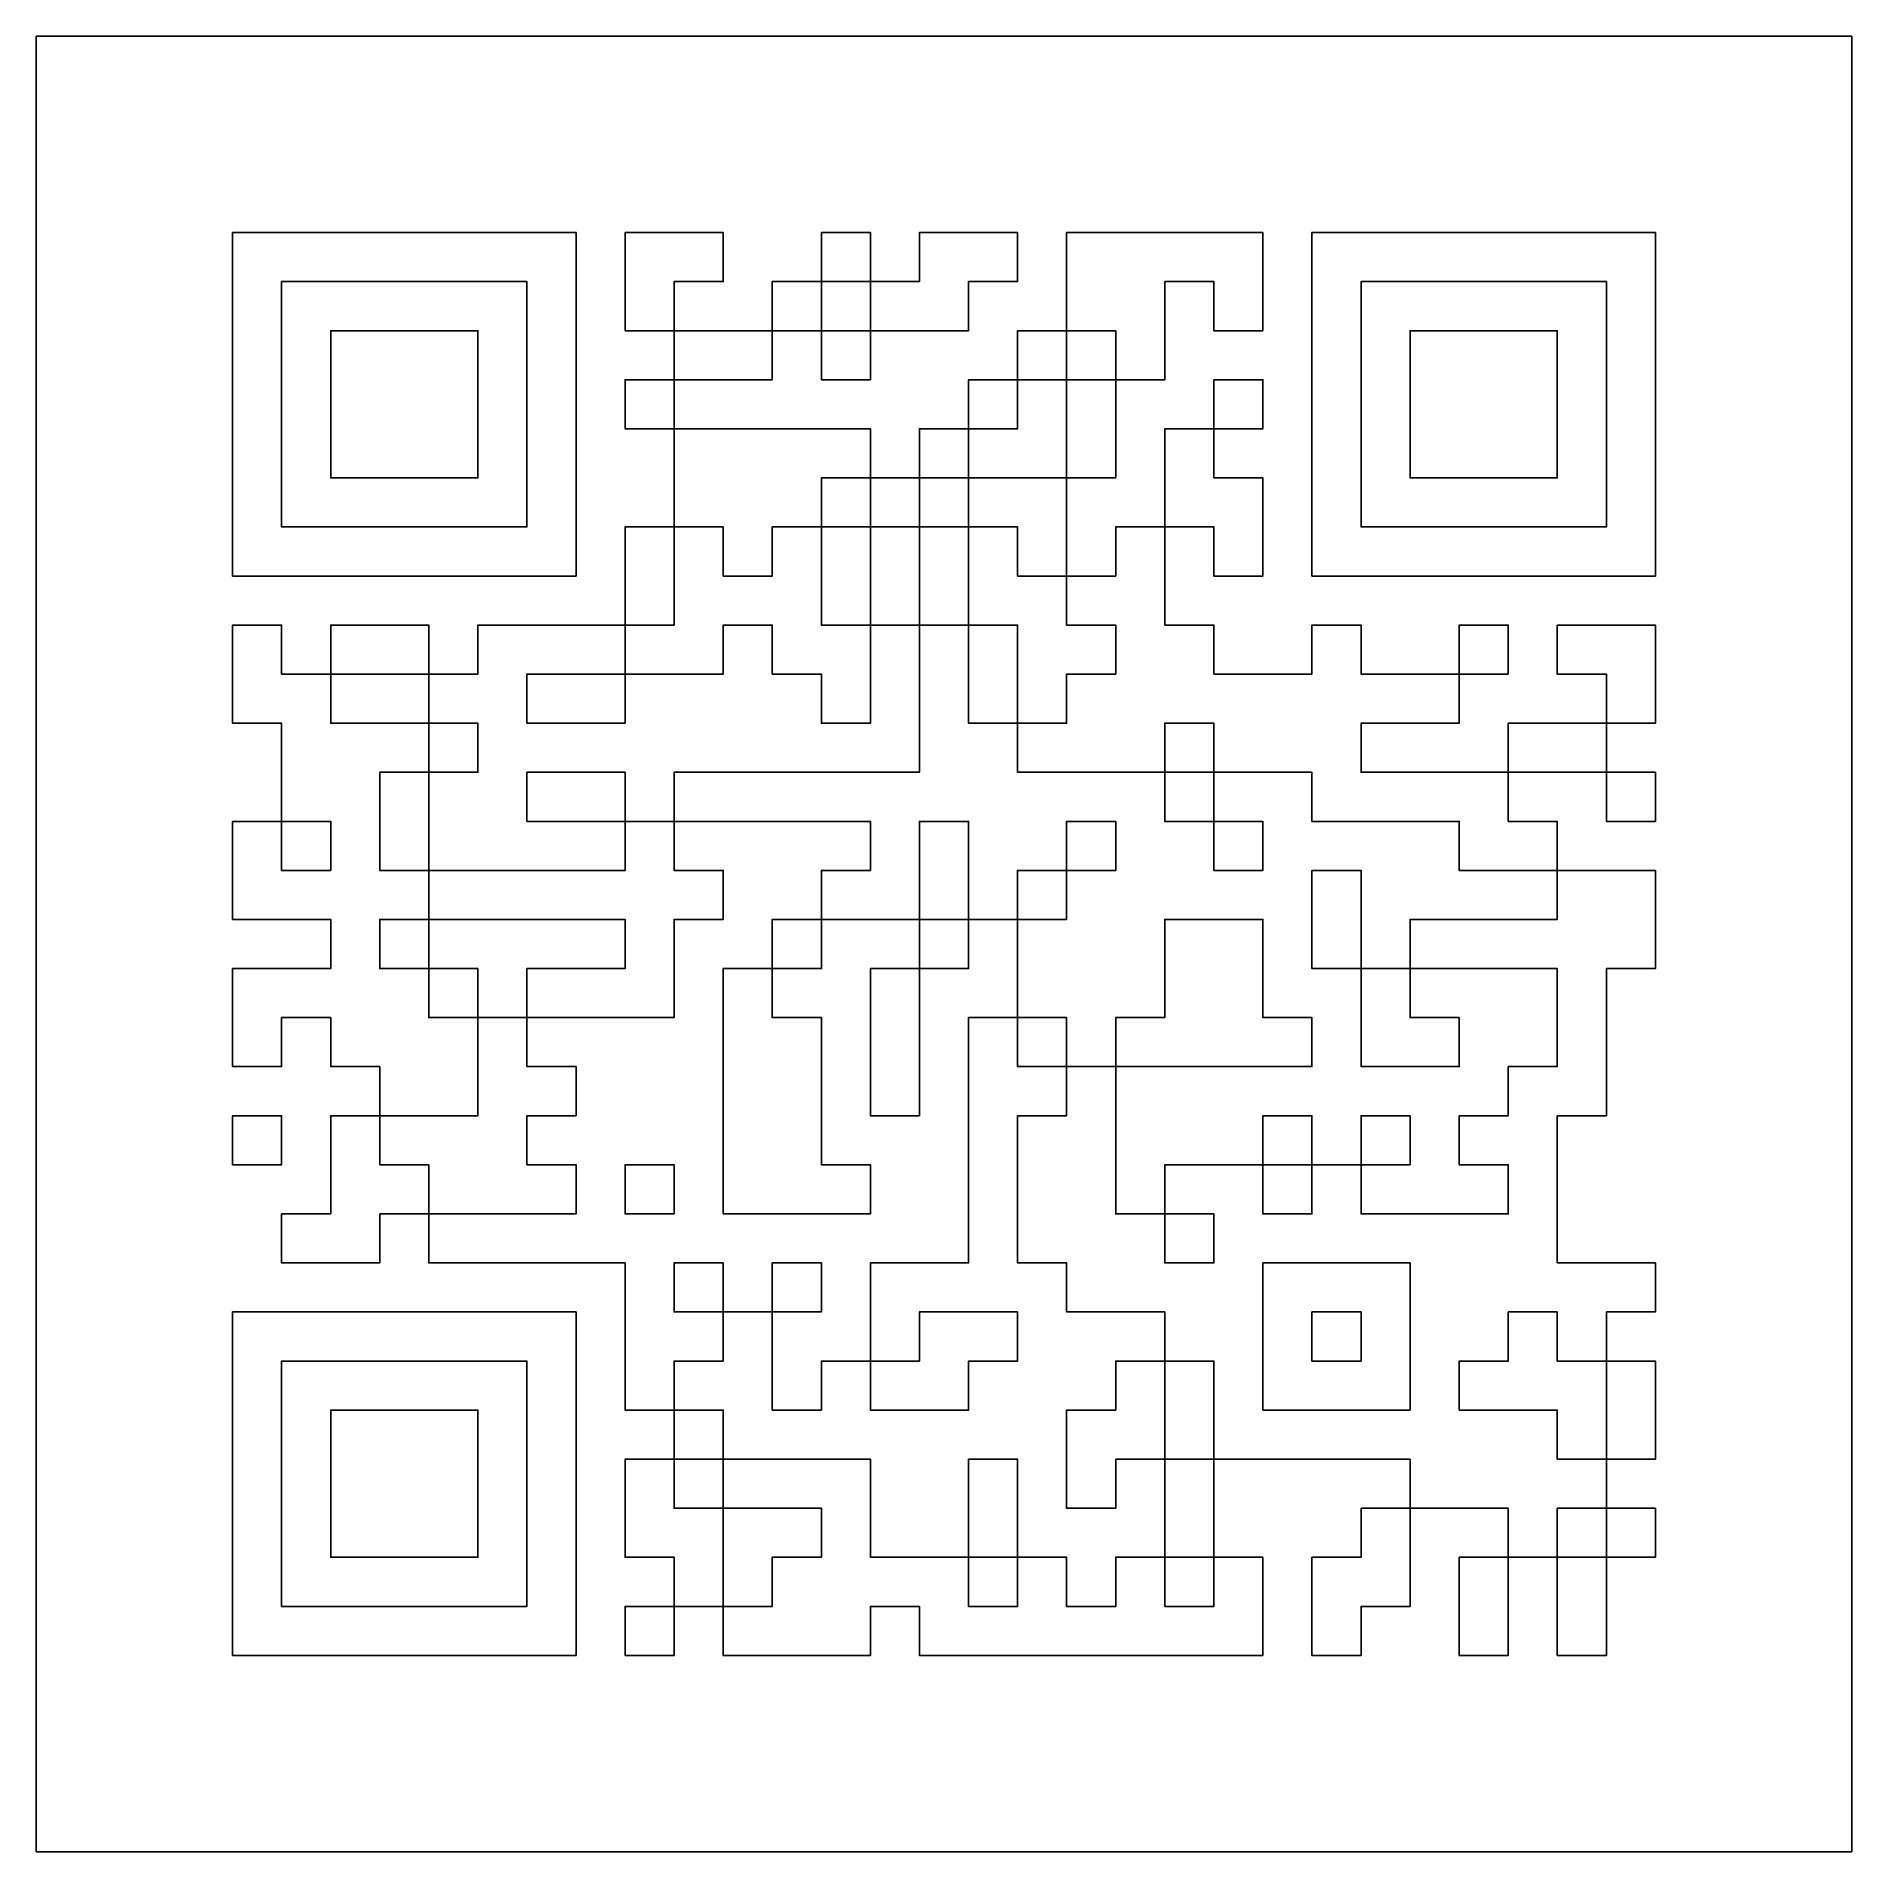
# Model space of a CAD drawing. Extents: x 82.8 to 114.1, y 124.8 to 156.1.
import ezdxf

# ---------------------------------------------------------------- set-up
doc = ezdxf.new("R2010")
doc.units = 0
doc.layers.add('Vrstva_1', color=7, linetype='CONTINUOUS')

msp = doc.modelspace()

# ---------------------------------------------------------------- linework, layer by layer
at = {"layer": 'Vrstva_1', "color": 7}
for points in [[(98.434666, 124.802137), (82.771332, 124.802137), (82.771332, 140.46547), (82.771332, 156.128803), (98.434666, 156.128803), (114.097999, 156.128803), (114.097999, 140.46547), (114.097999, 124.802137), (98.434666, 124.802137), (98.434666, 124.802137)], [(89.121332, 146.81547), (92.084666, 146.81547), (92.084666, 149.778803), (92.084666, 152.742137), (89.121332, 152.742137), (86.157999, 152.742137), (86.157999, 149.778803), (86.157999, 146.81547), (89.121332, 146.81547), (89.121332, 146.81547)], [(89.121332, 146.81547), (86.157999, 146.81547), (86.157999, 149.778803), (86.157999, 152.742137), (89.121332, 152.742137), (92.084666, 152.742137), (92.084666, 149.778803), (92.084666, 146.81547), (89.121332, 146.81547), (89.121332, 146.81547)], [(91.237999, 141.73547), (92.931332, 141.73547), (92.931332, 142.158803), (92.931332, 142.582137), (93.354666, 142.582137), (93.777999, 142.582137), (93.777999, 143.00547), (93.777999, 143.428803), (95.894666, 143.428803), (98.011332, 143.428803), (98.011332, 144.698803), (98.011332, 145.968803), (98.434666, 145.968803), (98.857999, 145.968803), (98.857999, 145.122137), (98.857999, 144.27547), (99.281332, 144.27547), (99.704666, 144.27547), (99.704666, 143.852137), (99.704666, 143.428803), (100.974666, 143.428803), (102.244666, 143.428803), (102.244666, 143.852137), (102.244666, 144.27547), (102.667999, 144.27547), (103.091332, 144.27547), (103.091332, 143.852137), (103.091332, 143.428803), (103.937999, 143.428803), (104.784666, 143.428803), (104.784666, 143.00547), (104.784666, 142.582137), (106.054666, 142.582137), (107.324666, 142.582137), (107.324666, 142.158803), (107.324666, 141.73547), (108.171332, 141.73547), (109.017999, 141.73547), (109.017999, 142.158803), (109.017999, 142.582137), (108.594666, 142.582137), (108.171332, 142.582137), (108.171332, 143.00547), (108.171332, 143.428803), (109.017999, 143.428803), (109.864666, 143.428803), (109.864666, 143.00547), (109.864666, 142.582137), (110.287999, 142.582137), (110.711332, 142.582137), (110.711332, 143.00547), (110.711332, 143.428803), (110.287999, 143.428803), (109.864666, 143.428803), (109.864666, 143.852137), (109.864666, 144.27547), (110.287999, 144.27547), (110.711332, 144.27547), (110.711332, 145.122137), (110.711332, 145.968803), (109.864666, 145.968803), (109.017999, 145.968803), (109.017999, 145.54547), (109.017999, 145.122137), (109.441332, 145.122137), (109.864666, 145.122137), (109.864666, 144.698803), (109.864666, 144.27547), (109.017999, 144.27547), (108.171332, 144.27547), (108.171332, 143.852137), (108.171332, 143.428803), (106.901332, 143.428803), (105.631332, 143.428803), (105.631332, 143.852137), (105.631332, 144.27547), (106.477999, 144.27547), (107.324666, 144.27547), (107.324666, 144.698803), (107.324666, 145.122137), (107.747999, 145.122137), (108.171332, 145.122137), (108.171332, 145.54547), (108.171332, 145.968803), (107.747999, 145.968803), (107.324666, 145.968803), (107.324666, 145.54547), (107.324666, 145.122137), (106.477999, 145.122137), (105.631332, 145.122137), (105.631332, 145.54547), (105.631332, 145.968803), (105.207999, 145.968803), (104.784666, 145.968803), (104.784666, 145.54547), (104.784666, 145.122137), (103.937999, 145.122137), (103.091332, 145.122137), (103.091332, 145.54547), (103.091332, 145.968803), (102.667999, 145.968803), (102.244666, 145.968803), (102.244666, 146.81547), (102.244666, 147.662137), (102.667999, 147.662137), (103.091332, 147.662137), (103.091332, 147.238803), (103.091332, 146.81547), (103.514666, 146.81547), (103.937999, 146.81547), (103.937999, 147.662137), (103.937999, 148.508803), (103.514666, 148.508803), (103.091332, 148.508803), (103.091332, 148.932137), (103.091332, 149.35547), (103.514666, 149.35547), (103.937999, 149.35547), (103.937999, 149.778803), (103.937999, 150.202137), (103.514666, 150.202137), (103.091332, 150.202137), (103.091332, 149.778803), (103.091332, 149.35547), (102.667999, 149.35547), (102.244666, 149.35547), (102.244666, 148.508803), (102.244666, 147.662137), (101.821332, 147.662137), (101.397999, 147.662137), (101.397999, 147.238803), (101.397999, 146.81547), (100.974666, 146.81547), (100.551332, 146.81547), (100.551332, 147.662137), (100.551332, 148.508803), (100.974666, 148.508803), (101.397999, 148.508803), (101.397999, 149.35547), (101.397999, 150.202137), (101.821332, 150.202137), (102.244666, 150.202137), (102.244666, 151.048803), (102.244666, 151.89547), (102.667999, 151.89547), (103.091332, 151.89547), (103.091332, 151.472137), (103.091332, 151.048803), (103.514666, 151.048803), (103.937999, 151.048803), (103.937999, 151.89547), (103.937999, 152.742137), (102.244666, 152.742137), (100.551332, 152.742137), (100.551332, 151.89547), (100.551332, 151.048803), (100.974666, 151.048803), (101.397999, 151.048803), (101.397999, 150.62547), (101.397999, 150.202137), (100.974666, 150.202137), (100.551332, 150.202137), (100.551332, 150.62547), (100.551332, 151.048803), (100.127999, 151.048803), (99.704666, 151.048803), (99.704666, 150.62547), (99.704666, 150.202137), (99.281332, 150.202137), (98.857999, 150.202137), (98.857999, 149.778803), (98.857999, 149.35547), (98.434666, 149.35547), (98.011332, 149.35547), (98.011332, 148.932137), (98.011332, 148.508803), (97.587999, 148.508803), (97.164666, 148.508803), (97.164666, 148.932137), (97.164666, 149.35547), (95.471332, 149.35547), (93.777999, 149.35547), (93.777999, 149.778803), (93.777999, 150.202137), (94.624666, 150.202137), (95.471332, 150.202137), (95.471332, 150.62547), (95.471332, 151.048803), (95.894666, 151.048803), (96.317999, 151.048803), (96.317999, 150.62547), (96.317999, 150.202137), (96.741332, 150.202137), (97.164666, 150.202137), (97.164666, 150.62547), (97.164666, 151.048803), (98.011332, 151.048803), (98.857999, 151.048803), (98.857999, 151.472137), (98.857999, 151.89547), (99.281332, 151.89547), (99.704666, 151.89547), (99.704666, 152.318803), (99.704666, 152.742137), (98.857999, 152.742137), (98.011332, 152.742137), (98.011332, 152.318803), (98.011332, 151.89547), (97.587999, 151.89547), (97.164666, 151.89547), (97.164666, 152.318803), (97.164666, 152.742137), (96.741332, 152.742137), (96.317999, 152.742137), (96.317999, 152.318803), (96.317999, 151.89547), (95.894666, 151.89547), (95.471332, 151.89547), (95.471332, 151.472137), (95.471332, 151.048803), (94.624666, 151.048803), (93.777999, 151.048803), (93.777999, 151.472137), (93.777999, 151.89547), (94.201332, 151.89547), (94.624666, 151.89547), (94.624666, 152.318803), (94.624666, 152.742137), (93.777999, 152.742137), (92.931332, 152.742137), (92.931332, 151.89547), (92.931332, 151.048803), (93.354666, 151.048803), (93.777999, 151.048803), (93.777999, 150.62547), (93.777999, 150.202137), (93.354666, 150.202137), (92.931332, 150.202137), (92.931332, 149.778803), (92.931332, 149.35547), (93.354666, 149.35547), (93.777999, 149.35547), (93.777999, 148.508803), (93.777999, 147.662137), (93.354666, 147.662137), (92.931332, 147.662137), (92.931332, 146.81547), (92.931332, 145.968803), (91.661332, 145.968803), (90.391332, 145.968803), (90.391332, 145.54547), (90.391332, 145.122137), (89.967999, 145.122137), (89.544666, 145.122137), (89.544666, 145.54547), (89.544666, 145.968803), (88.697999, 145.968803), (87.851332, 145.968803), (87.851332, 145.54547), (87.851332, 145.122137), (88.697999, 145.122137), (89.544666, 145.122137), (89.544666, 144.698803), (89.544666, 144.27547), (89.967999, 144.27547), (90.391332, 144.27547), (90.391332, 143.852137), (90.391332, 143.428803), (89.967999, 143.428803), (89.544666, 143.428803), (89.544666, 142.582137), (89.544666, 141.73547), (91.237999, 141.73547), (91.237999, 141.73547)], [(91.237999, 141.73547), (89.544666, 141.73547), (89.544666, 142.582137), (89.544666, 143.428803), (89.967999, 143.428803), (90.391332, 143.428803), (90.391332, 143.852137), (90.391332, 144.27547), (89.967999, 144.27547), (89.544666, 144.27547), (89.544666, 144.698803), (89.544666, 145.122137), (88.697999, 145.122137), (87.851332, 145.122137), (87.851332, 145.54547), (87.851332, 145.968803), (88.697999, 145.968803), (89.544666, 145.968803), (89.544666, 145.54547), (89.544666, 145.122137), (89.967999, 145.122137), (90.391332, 145.122137), (90.391332, 145.54547), (90.391332, 145.968803), (91.661332, 145.968803), (92.931332, 145.968803), (92.931332, 146.81547), (92.931332, 147.662137), (93.354666, 147.662137), (93.777999, 147.662137), (93.777999, 148.508803), (93.777999, 149.35547), (93.354666, 149.35547), (92.931332, 149.35547), (92.931332, 149.778803), (92.931332, 150.202137), (93.354666, 150.202137), (93.777999, 150.202137), (93.777999, 150.62547), (93.777999, 151.048803), (93.354666, 151.048803), (92.931332, 151.048803), (92.931332, 151.89547), (92.931332, 152.742137), (93.777999, 152.742137), (94.624666, 152.742137), (94.624666, 152.318803), (94.624666, 151.89547), (94.201332, 151.89547), (93.777999, 151.89547), (93.777999, 151.472137), (93.777999, 151.048803), (94.624666, 151.048803), (95.471332, 151.048803), (95.471332, 151.472137), (95.471332, 151.89547), (95.894666, 151.89547), (96.317999, 151.89547), (96.317999, 152.318803), (96.317999, 152.742137), (96.741332, 152.742137), (97.164666, 152.742137), (97.164666, 152.318803), (97.164666, 151.89547), (97.587999, 151.89547), (98.011332, 151.89547), (98.011332, 152.318803), (98.011332, 152.742137), (98.857999, 152.742137), (99.704666, 152.742137), (99.704666, 152.318803), (99.704666, 151.89547), (99.281332, 151.89547), (98.857999, 151.89547), (98.857999, 151.472137), (98.857999, 151.048803), (98.011332, 151.048803), (97.164666, 151.048803), (97.164666, 150.62547), (97.164666, 150.202137), (96.741332, 150.202137), (96.317999, 150.202137), (96.317999, 150.62547), (96.317999, 151.048803), (95.894666, 151.048803), (95.471332, 151.048803), (95.471332, 150.62547), (95.471332, 150.202137), (94.624666, 150.202137), (93.777999, 150.202137), (93.777999, 149.778803), (93.777999, 149.35547), (95.471332, 149.35547), (97.164666, 149.35547), (97.164666, 148.932137), (97.164666, 148.508803), (97.587999, 148.508803), (98.011332, 148.508803), (98.011332, 148.932137), (98.011332, 149.35547), (98.434666, 149.35547), (98.857999, 149.35547), (98.857999, 149.778803), (98.857999, 150.202137), (99.281332, 150.202137), (99.704666, 150.202137), (99.704666, 150.62547), (99.704666, 151.048803), (100.127999, 151.048803), (100.551332, 151.048803), (100.551332, 150.62547), (100.551332, 150.202137), (100.974666, 150.202137), (101.397999, 150.202137), (101.397999, 150.62547), (101.397999, 151.048803), (100.974666, 151.048803), (100.551332, 151.048803), (100.551332, 151.89547), (100.551332, 152.742137), (102.244666, 152.742137), (103.937999, 152.742137), (103.937999, 151.89547), (103.937999, 151.048803), (103.514666, 151.048803), (103.091332, 151.048803), (103.091332, 151.472137), (103.091332, 151.89547), (102.667999, 151.89547), (102.244666, 151.89547), (102.244666, 151.048803), (102.244666, 150.202137), (101.821332, 150.202137), (101.397999, 150.202137), (101.397999, 149.35547), (101.397999, 148.508803), (100.974666, 148.508803), (100.551332, 148.508803), (100.551332, 147.662137), (100.551332, 146.81547), (100.974666, 146.81547), (101.397999, 146.81547), (101.397999, 147.238803), (101.397999, 147.662137), (101.821332, 147.662137), (102.244666, 147.662137), (102.244666, 148.508803), (102.244666, 149.35547), (102.667999, 149.35547), (103.091332, 149.35547), (103.091332, 149.778803), (103.091332, 150.202137), (103.514666, 150.202137), (103.937999, 150.202137), (103.937999, 149.778803), (103.937999, 149.35547), (103.514666, 149.35547), (103.091332, 149.35547), (103.091332, 148.932137), (103.091332, 148.508803), (103.514666, 148.508803), (103.937999, 148.508803), (103.937999, 147.662137), (103.937999, 146.81547), (103.514666, 146.81547), (103.091332, 146.81547), (103.091332, 147.238803), (103.091332, 147.662137), (102.667999, 147.662137), (102.244666, 147.662137), (102.244666, 146.81547), (102.244666, 145.968803), (102.667999, 145.968803), (103.091332, 145.968803), (103.091332, 145.54547), (103.091332, 145.122137), (103.937999, 145.122137), (104.784666, 145.122137), (104.784666, 145.54547), (104.784666, 145.968803), (105.207999, 145.968803), (105.631332, 145.968803), (105.631332, 145.54547), (105.631332, 145.122137), (106.477999, 145.122137), (107.324666, 145.122137), (107.324666, 145.54547), (107.324666, 145.968803), (107.747999, 145.968803), (108.171332, 145.968803), (108.171332, 145.54547), (108.171332, 145.122137), (107.747999, 145.122137), (107.324666, 145.122137), (107.324666, 144.698803), (107.324666, 144.27547), (106.477999, 144.27547), (105.631332, 144.27547), (105.631332, 143.852137), (105.631332, 143.428803), (106.901332, 143.428803), (108.171332, 143.428803), (108.171332, 143.852137), (108.171332, 144.27547), (109.017999, 144.27547), (109.864666, 144.27547), (109.864666, 144.698803), (109.864666, 145.122137), (109.441332, 145.122137), (109.017999, 145.122137), (109.017999, 145.54547), (109.017999, 145.968803), (109.864666, 145.968803), (110.711332, 145.968803), (110.711332, 145.122137), (110.711332, 144.27547), (110.287999, 144.27547), (109.864666, 144.27547), (109.864666, 143.852137), (109.864666, 143.428803), (110.287999, 143.428803), (110.711332, 143.428803), (110.711332, 143.00547), (110.711332, 142.582137), (110.287999, 142.582137), (109.864666, 142.582137), (109.864666, 143.00547), (109.864666, 143.428803), (109.017999, 143.428803), (108.171332, 143.428803), (108.171332, 143.00547), (108.171332, 142.582137), (108.594666, 142.582137), (109.017999, 142.582137), (109.017999, 142.158803), (109.017999, 141.73547), (108.171332, 141.73547), (107.324666, 141.73547), (107.324666, 142.158803), (107.324666, 142.582137), (106.054666, 142.582137), (104.784666, 142.582137), (104.784666, 143.00547), (104.784666, 143.428803), (103.937999, 143.428803), (103.091332, 143.428803), (103.091332, 143.852137), (103.091332, 144.27547), (102.667999, 144.27547), (102.244666, 144.27547), (102.244666, 143.852137), (102.244666, 143.428803), (100.974666, 143.428803), (99.704666, 143.428803), (99.704666, 143.852137), (99.704666, 144.27547), (99.281332, 144.27547), (98.857999, 144.27547), (98.857999, 145.122137), (98.857999, 145.968803), (98.434666, 145.968803), (98.011332, 145.968803), (98.011332, 144.698803), (98.011332, 143.428803), (95.894666, 143.428803), (93.777999, 143.428803), (93.777999, 143.00547), (93.777999, 142.582137), (93.354666, 142.582137), (92.931332, 142.582137), (92.931332, 142.158803), (92.931332, 141.73547), (91.237999, 141.73547), (91.237999, 141.73547)], [(107.747999, 146.81547), (110.711332, 146.81547), (110.711332, 149.778803), (110.711332, 152.742137), (107.747999, 152.742137), (104.784666, 152.742137), (104.784666, 149.778803), (104.784666, 146.81547), (107.747999, 146.81547), (107.747999, 146.81547)], [(107.747999, 146.81547), (104.784666, 146.81547), (104.784666, 149.778803), (104.784666, 152.742137), (107.747999, 152.742137), (110.711332, 152.742137), (110.711332, 149.778803), (110.711332, 146.81547), (107.747999, 146.81547), (107.747999, 146.81547)], [(89.121332, 147.662137), (87.004666, 147.662137), (87.004666, 149.778803), (87.004666, 151.89547), (89.121332, 151.89547), (91.237999, 151.89547), (91.237999, 149.778803), (91.237999, 147.662137), (89.121332, 147.662137), (89.121332, 147.662137)], [(89.121332, 147.662137), (91.237999, 147.662137), (91.237999, 149.778803), (91.237999, 151.89547), (89.121332, 151.89547), (87.004666, 151.89547), (87.004666, 149.778803), (87.004666, 147.662137), (89.121332, 147.662137), (89.121332, 147.662137)], [(96.741332, 151.048803), (96.317999, 151.048803), (96.317999, 151.472137), (96.317999, 151.89547), (96.741332, 151.89547), (97.164666, 151.89547), (97.164666, 151.472137), (97.164666, 151.048803), (96.741332, 151.048803), (96.741332, 151.048803)], [(96.741332, 151.048803), (97.164666, 151.048803), (97.164666, 151.472137), (97.164666, 151.89547), (96.741332, 151.89547), (96.317999, 151.89547), (96.317999, 151.472137), (96.317999, 151.048803), (96.741332, 151.048803), (96.741332, 151.048803)], [(107.747999, 147.662137), (105.631332, 147.662137), (105.631332, 149.778803), (105.631332, 151.89547), (107.747999, 151.89547), (109.864666, 151.89547), (109.864666, 149.778803), (109.864666, 147.662137), (107.747999, 147.662137), (107.747999, 147.662137)], [(107.747999, 147.662137), (109.864666, 147.662137), (109.864666, 149.778803), (109.864666, 151.89547), (107.747999, 151.89547), (105.631332, 151.89547), (105.631332, 149.778803), (105.631332, 147.662137), (107.747999, 147.662137), (107.747999, 147.662137)], [(89.121332, 148.508803), (90.391332, 148.508803), (90.391332, 149.778803), (90.391332, 151.048803), (89.121332, 151.048803), (87.851332, 151.048803), (87.851332, 149.778803), (87.851332, 148.508803), (89.121332, 148.508803), (89.121332, 148.508803)], [(89.121332, 148.508803), (87.851332, 148.508803), (87.851332, 149.778803), (87.851332, 151.048803), (89.121332, 151.048803), (90.391332, 151.048803), (90.391332, 149.778803), (90.391332, 148.508803), (89.121332, 148.508803), (89.121332, 148.508803)], [(107.747999, 148.508803), (109.017999, 148.508803), (109.017999, 149.778803), (109.017999, 151.048803), (107.747999, 151.048803), (106.477999, 151.048803), (106.477999, 149.778803), (106.477999, 148.508803), (107.747999, 148.508803), (107.747999, 148.508803)], [(107.747999, 148.508803), (106.477999, 148.508803), (106.477999, 149.778803), (106.477999, 151.048803), (107.747999, 151.048803), (109.017999, 151.048803), (109.017999, 149.778803), (109.017999, 148.508803), (107.747999, 148.508803), (107.747999, 148.508803)], [(92.084666, 144.27547), (91.237999, 144.27547), (91.237999, 144.698803), (91.237999, 145.122137), (92.084666, 145.122137), (92.931332, 145.122137), (92.931332, 145.54547), (92.931332, 145.968803), (93.354666, 145.968803), (93.777999, 145.968803), (93.777999, 146.81547), (93.777999, 147.662137), (94.201332, 147.662137), (94.624666, 147.662137), (94.624666, 147.238803), (94.624666, 146.81547), (95.047999, 146.81547), (95.471332, 146.81547), (95.471332, 147.238803), (95.471332, 147.662137), (95.894666, 147.662137), (96.317999, 147.662137), (96.317999, 148.08547), (96.317999, 148.508803), (96.741332, 148.508803), (97.164666, 148.508803), (97.164666, 148.08547), (97.164666, 147.662137), (97.587999, 147.662137), (98.011332, 147.662137), (98.011332, 148.08547), (98.011332, 148.508803), (98.434666, 148.508803), (98.857999, 148.508803), (98.857999, 148.932137), (98.857999, 149.35547), (99.281332, 149.35547), (99.704666, 149.35547), (99.704666, 149.778803), (99.704666, 150.202137), (100.127999, 150.202137), (100.551332, 150.202137), (100.551332, 149.35547), (100.551332, 148.508803), (99.704666, 148.508803), (98.857999, 148.508803), (98.857999, 148.08547), (98.857999, 147.662137), (99.281332, 147.662137), (99.704666, 147.662137), (99.704666, 147.238803), (99.704666, 146.81547), (100.127999, 146.81547), (100.551332, 146.81547), (100.551332, 146.392137), (100.551332, 145.968803), (100.974666, 145.968803), (101.397999, 145.968803), (101.397999, 145.54547), (101.397999, 145.122137), (100.974666, 145.122137), (100.551332, 145.122137), (100.551332, 144.698803), (100.551332, 144.27547), (100.127999, 144.27547), (99.704666, 144.27547), (99.704666, 145.122137), (99.704666, 145.968803), (99.281332, 145.968803), (98.857999, 145.968803), (98.857999, 146.81547), (98.857999, 147.662137), (98.434666, 147.662137), (98.011332, 147.662137), (98.011332, 146.81547), (98.011332, 145.968803), (97.587999, 145.968803), (97.164666, 145.968803), (97.164666, 145.122137), (97.164666, 144.27547), (96.741332, 144.27547), (96.317999, 144.27547), (96.317999, 144.698803), (96.317999, 145.122137), (95.894666, 145.122137), (95.471332, 145.122137), (95.471332, 145.54547), (95.471332, 145.968803), (95.047999, 145.968803), (94.624666, 145.968803), (94.624666, 145.54547), (94.624666, 145.122137), (93.777999, 145.122137), (92.931332, 145.122137), (92.931332, 144.698803), (92.931332, 144.27547), (92.084666, 144.27547), (92.084666, 144.27547)], [(92.084666, 144.27547), (92.931332, 144.27547), (92.931332, 144.698803), (92.931332, 145.122137), (93.777999, 145.122137), (94.624666, 145.122137), (94.624666, 145.54547), (94.624666, 145.968803), (95.047999, 145.968803), (95.471332, 145.968803), (95.471332, 145.54547), (95.471332, 145.122137), (95.894666, 145.122137), (96.317999, 145.122137), (96.317999, 144.698803), (96.317999, 144.27547), (96.741332, 144.27547), (97.164666, 144.27547), (97.164666, 145.122137), (97.164666, 145.968803), (97.587999, 145.968803), (98.011332, 145.968803), (98.011332, 146.81547), (98.011332, 147.662137), (98.434666, 147.662137), (98.857999, 147.662137), (98.857999, 146.81547), (98.857999, 145.968803), (99.281332, 145.968803), (99.704666, 145.968803), (99.704666, 145.122137), (99.704666, 144.27547), (100.127999, 144.27547), (100.551332, 144.27547), (100.551332, 144.698803), (100.551332, 145.122137), (100.974666, 145.122137), (101.397999, 145.122137), (101.397999, 145.54547), (101.397999, 145.968803), (100.974666, 145.968803), (100.551332, 145.968803), (100.551332, 146.392137), (100.551332, 146.81547), (100.127999, 146.81547), (99.704666, 146.81547), (99.704666, 147.238803), (99.704666, 147.662137), (99.281332, 147.662137), (98.857999, 147.662137), (98.857999, 148.08547), (98.857999, 148.508803), (99.704666, 148.508803), (100.551332, 148.508803), (100.551332, 149.35547), (100.551332, 150.202137), (100.127999, 150.202137), (99.704666, 150.202137), (99.704666, 149.778803), (99.704666, 149.35547), (99.281332, 149.35547), (98.857999, 149.35547), (98.857999, 148.932137), (98.857999, 148.508803), (98.434666, 148.508803), (98.011332, 148.508803), (98.011332, 148.08547), (98.011332, 147.662137), (97.587999, 147.662137), (97.164666, 147.662137), (97.164666, 148.08547), (97.164666, 148.508803), (96.741332, 148.508803), (96.317999, 148.508803), (96.317999, 148.08547), (96.317999, 147.662137), (95.894666, 147.662137), (95.471332, 147.662137), (95.471332, 147.238803), (95.471332, 146.81547), (95.047999, 146.81547), (94.624666, 146.81547), (94.624666, 147.238803), (94.624666, 147.662137), (94.201332, 147.662137), (93.777999, 147.662137), (93.777999, 146.81547), (93.777999, 145.968803), (93.354666, 145.968803), (92.931332, 145.968803), (92.931332, 145.54547), (92.931332, 145.122137), (92.084666, 145.122137), (91.237999, 145.122137), (91.237999, 144.698803), (91.237999, 144.27547), (92.084666, 144.27547), (92.084666, 144.27547)], [(96.741332, 145.968803), (97.164666, 145.968803), (97.164666, 146.81547), (97.164666, 147.662137), (96.741332, 147.662137), (96.317999, 147.662137), (96.317999, 146.81547), (96.317999, 145.968803), (96.741332, 145.968803), (96.741332, 145.968803)], [(96.741332, 145.968803), (96.317999, 145.968803), (96.317999, 146.81547), (96.317999, 147.662137), (96.741332, 147.662137), (97.164666, 147.662137), (97.164666, 146.81547), (97.164666, 145.968803), (96.741332, 145.968803), (96.741332, 145.968803)], [(89.544666, 137.502137), (90.391332, 137.502137), (90.391332, 138.348803), (90.391332, 139.19547), (89.967999, 139.19547), (89.544666, 139.19547), (89.544666, 139.618803), (89.544666, 140.042137), (89.121332, 140.042137), (88.697999, 140.042137), (88.697999, 140.46547), (88.697999, 140.888803), (89.121332, 140.888803), (89.544666, 140.888803), (89.544666, 141.312137), (89.544666, 141.73547), (89.121332, 141.73547), (88.697999, 141.73547), (88.697999, 142.582137), (88.697999, 143.428803), (89.121332, 143.428803), (89.544666, 143.428803), (89.544666, 143.852137), (89.544666, 144.27547), (88.697999, 144.27547), (87.851332, 144.27547), (87.851332, 144.698803), (87.851332, 145.122137), (87.427999, 145.122137), (87.004666, 145.122137), (87.004666, 145.54547), (87.004666, 145.968803), (86.581332, 145.968803), (86.157999, 145.968803), (86.157999, 145.122137), (86.157999, 144.27547), (86.581332, 144.27547), (87.004666, 144.27547), (87.004666, 143.428803), (87.004666, 142.582137), (87.427999, 142.582137), (87.851332, 142.582137), (87.851332, 142.158803), (87.851332, 141.73547), (87.427999, 141.73547), (87.004666, 141.73547), (87.004666, 142.158803), (87.004666, 142.582137), (86.581332, 142.582137), (86.157999, 142.582137), (86.157999, 141.73547), (86.157999, 140.888803), (87.004666, 140.888803), (87.851332, 140.888803), (87.851332, 140.46547), (87.851332, 140.042137), (87.004666, 140.042137), (86.157999, 140.042137), (86.157999, 139.19547), (86.157999, 138.348803), (86.581332, 138.348803), (87.004666, 138.348803), (87.004666, 138.772137), (87.004666, 139.19547), (87.427999, 139.19547), (87.851332, 139.19547), (87.851332, 138.772137), (87.851332, 138.348803), (88.274666, 138.348803), (88.697999, 138.348803), (88.697999, 137.92547), (88.697999, 137.502137), (89.544666, 137.502137), (89.544666, 137.502137)], [(89.544666, 137.502137), (88.697999, 137.502137), (88.697999, 137.92547), (88.697999, 138.348803), (88.274666, 138.348803), (87.851332, 138.348803), (87.851332, 138.772137), (87.851332, 139.19547), (87.427999, 139.19547), (87.004666, 139.19547), (87.004666, 138.772137), (87.004666, 138.348803), (86.581332, 138.348803), (86.157999, 138.348803), (86.157999, 139.19547), (86.157999, 140.042137), (87.004666, 140.042137), (87.851332, 140.042137), (87.851332, 140.46547), (87.851332, 140.888803), (87.004666, 140.888803), (86.157999, 140.888803), (86.157999, 141.73547), (86.157999, 142.582137), (86.581332, 142.582137), (87.004666, 142.582137), (87.004666, 142.158803), (87.004666, 141.73547), (87.427999, 141.73547), (87.851332, 141.73547), (87.851332, 142.158803), (87.851332, 142.582137), (87.427999, 142.582137), (87.004666, 142.582137), (87.004666, 143.428803), (87.004666, 144.27547), (86.581332, 144.27547), (86.157999, 144.27547), (86.157999, 145.122137), (86.157999, 145.968803), (86.581332, 145.968803), (87.004666, 145.968803), (87.004666, 145.54547), (87.004666, 145.122137), (87.427999, 145.122137), (87.851332, 145.122137), (87.851332, 144.698803), (87.851332, 144.27547), (88.697999, 144.27547), (89.544666, 144.27547), (89.544666, 143.852137), (89.544666, 143.428803), (89.121332, 143.428803), (88.697999, 143.428803), (88.697999, 142.582137), (88.697999, 141.73547), (89.121332, 141.73547), (89.544666, 141.73547), (89.544666, 141.312137), (89.544666, 140.888803), (89.121332, 140.888803), (88.697999, 140.888803), (88.697999, 140.46547), (88.697999, 140.042137), (89.121332, 140.042137), (89.544666, 140.042137), (89.544666, 139.618803), (89.544666, 139.19547), (89.967999, 139.19547), (90.391332, 139.19547), (90.391332, 138.348803), (90.391332, 137.502137), (89.544666, 137.502137), (89.544666, 137.502137)], [(92.084666, 142.582137), (91.237999, 142.582137), (91.237999, 143.00547), (91.237999, 143.428803), (92.084666, 143.428803), (92.931332, 143.428803), (92.931332, 143.00547), (92.931332, 142.582137), (92.084666, 142.582137), (92.084666, 142.582137)], [(92.084666, 142.582137), (92.931332, 142.582137), (92.931332, 143.00547), (92.931332, 143.428803), (92.084666, 143.428803), (91.237999, 143.428803), (91.237999, 143.00547), (91.237999, 142.582137), (92.084666, 142.582137), (92.084666, 142.582137)], [(103.514666, 141.73547), (103.937999, 141.73547), (103.937999, 142.158803), (103.937999, 142.582137), (103.514666, 142.582137), (103.091332, 142.582137), (103.091332, 143.00547), (103.091332, 143.428803), (102.667999, 143.428803), (102.244666, 143.428803), (102.244666, 143.00547), (102.244666, 142.582137), (102.667999, 142.582137), (103.091332, 142.582137), (103.091332, 142.158803), (103.091332, 141.73547), (103.514666, 141.73547), (103.514666, 141.73547)], [(103.514666, 141.73547), (103.091332, 141.73547), (103.091332, 142.158803), (103.091332, 142.582137), (102.667999, 142.582137), (102.244666, 142.582137), (102.244666, 143.00547), (102.244666, 143.428803), (102.667999, 143.428803), (103.091332, 143.428803), (103.091332, 143.00547), (103.091332, 142.582137), (103.514666, 142.582137), (103.937999, 142.582137), (103.937999, 142.158803), (103.937999, 141.73547), (103.514666, 141.73547), (103.514666, 141.73547)], [(93.354666, 128.188803), (93.777999, 128.188803), (93.777999, 128.612137), (93.777999, 129.03547), (94.201332, 129.03547), (94.624666, 129.03547), (94.624666, 128.612137), (94.624666, 128.188803), (95.894666, 128.188803), (97.164666, 128.188803), (97.164666, 128.612137), (97.164666, 129.03547), (97.587999, 129.03547), (98.011332, 129.03547), (98.011332, 128.612137), (98.011332, 128.188803), (100.974666, 128.188803), (103.937999, 128.188803), (103.937999, 129.03547), (103.937999, 129.882137), (103.514666, 129.882137), (103.091332, 129.882137), (103.091332, 130.728803), (103.091332, 131.57547), (104.784666, 131.57547), (106.477999, 131.57547), (106.477999, 131.152137), (106.477999, 130.728803), (107.324666, 130.728803), (108.171332, 130.728803), (108.171332, 130.30547), (108.171332, 129.882137), (108.594666, 129.882137), (109.017999, 129.882137), (109.017999, 130.30547), (109.017999, 130.728803), (109.441332, 130.728803), (109.864666, 130.728803), (109.864666, 130.30547), (109.864666, 129.882137), (109.441332, 129.882137), (109.017999, 129.882137), (109.017999, 129.03547), (109.017999, 128.188803), (109.441332, 128.188803), (109.864666, 128.188803), (109.864666, 129.03547), (109.864666, 129.882137), (110.287999, 129.882137), (110.711332, 129.882137), (110.711332, 130.30547), (110.711332, 130.728803), (110.287999, 130.728803), (109.864666, 130.728803), (109.864666, 131.152137), (109.864666, 131.57547), (110.287999, 131.57547), (110.711332, 131.57547), (110.711332, 132.422137), (110.711332, 133.268803), (110.287999, 133.268803), (109.864666, 133.268803), (109.864666, 133.692137), (109.864666, 134.11547), (110.287999, 134.11547), (110.711332, 134.11547), (110.711332, 134.538803), (110.711332, 134.962137), (109.864666, 134.962137), (109.017999, 134.962137), (109.017999, 136.232137), (109.017999, 137.502137), (109.441332, 137.502137), (109.864666, 137.502137), (109.864666, 138.772137), (109.864666, 140.042137), (110.287999, 140.042137), (110.711332, 140.042137), (110.711332, 140.888803), (110.711332, 141.73547), (109.864666, 141.73547), (109.017999, 141.73547), (109.017999, 141.312137), (109.017999, 140.888803), (107.747999, 140.888803), (106.477999, 140.888803), (106.477999, 140.46547), (106.477999, 140.042137), (106.054666, 140.042137), (105.631332, 140.042137), (105.631332, 140.888803), (105.631332, 141.73547), (105.207999, 141.73547), (104.784666, 141.73547), (104.784666, 140.888803), (104.784666, 140.042137), (105.207999, 140.042137), (105.631332, 140.042137), (105.631332, 139.19547), (105.631332, 138.348803), (106.477999, 138.348803), (107.324666, 138.348803), (107.324666, 138.772137), (107.324666, 139.19547), (106.901332, 139.19547), (106.477999, 139.19547), (106.477999, 139.618803), (106.477999, 140.042137), (107.747999, 140.042137), (109.017999, 140.042137), (109.017999, 139.19547), (109.017999, 138.348803), (108.594666, 138.348803), (108.171332, 138.348803), (108.171332, 137.92547), (108.171332, 137.502137), (107.747999, 137.502137), (107.324666, 137.502137), (107.324666, 137.078803), (107.324666, 136.65547), (107.747999, 136.65547), (108.171332, 136.65547), (108.171332, 136.232137), (108.171332, 135.808803), (106.901332, 135.808803), (105.631332, 135.808803), (105.631332, 136.232137), (105.631332, 136.65547), (106.054666, 136.65547), (106.477999, 136.65547), (106.477999, 137.078803), (106.477999, 137.502137), (106.054666, 137.502137), (105.631332, 137.502137), (105.631332, 137.078803), (105.631332, 136.65547), (105.207999, 136.65547), (104.784666, 136.65547), (104.784666, 137.078803), (104.784666, 137.502137), (104.361332, 137.502137), (103.937999, 137.502137), (103.937999, 137.078803), (103.937999, 136.65547), (103.091332, 136.65547), (102.244666, 136.65547), (102.244666, 136.232137), (102.244666, 135.808803), (102.667999, 135.808803), (103.091332, 135.808803), (103.091332, 135.38547), (103.091332, 134.962137), (102.667999, 134.962137), (102.244666, 134.962137), (102.244666, 135.38547), (102.244666, 135.808803), (101.821332, 135.808803), (101.397999, 135.808803), (101.397999, 137.078803), (101.397999, 138.348803), (103.091332, 138.348803), (104.784666, 138.348803), (104.784666, 138.772137), (104.784666, 139.19547), (104.361332, 139.19547), (103.937999, 139.19547), (103.937999, 140.042137), (103.937999, 140.888803), (103.091332, 140.888803), (102.244666, 140.888803), (102.244666, 140.042137), (102.244666, 139.19547), (101.821332, 139.19547), (101.397999, 139.19547), (101.397999, 138.772137), (101.397999, 138.348803), (100.974666, 138.348803), (100.551332, 138.348803), (100.551332, 138.772137), (100.551332, 139.19547), (100.127999, 139.19547), (99.704666, 139.19547), (99.704666, 140.042137), (99.704666, 140.888803), (100.127999, 140.888803), (100.551332, 140.888803), (100.551332, 141.312137), (100.551332, 141.73547), (100.974666, 141.73547), (101.397999, 141.73547), (101.397999, 142.158803), (101.397999, 142.582137), (100.974666, 142.582137), (100.551332, 142.582137), (100.551332, 142.158803), (100.551332, 141.73547), (100.127999, 141.73547), (99.704666, 141.73547), (99.704666, 141.312137), (99.704666, 140.888803), (99.281332, 140.888803), (98.857999, 140.888803), (98.857999, 140.46547), (98.857999, 140.042137), (98.434666, 140.042137), (98.011332, 140.042137), (98.011332, 138.772137), (98.011332, 137.502137), (97.587999, 137.502137), (97.164666, 137.502137), (97.164666, 138.772137), (97.164666, 140.042137), (97.587999, 140.042137), (98.011332, 140.042137), (98.011332, 140.46547), (98.011332, 140.888803), (97.164666, 140.888803), (96.317999, 140.888803), (96.317999, 140.46547), (96.317999, 140.042137), (95.894666, 140.042137), (95.471332, 140.042137), (95.471332, 139.618803), (95.471332, 139.19547), (95.894666, 139.19547), (96.317999, 139.19547), (96.317999, 137.92547), (96.317999, 136.65547), (96.741332, 136.65547), (97.164666, 136.65547), (97.164666, 136.232137), (97.164666, 135.808803), (95.894666, 135.808803), (94.624666, 135.808803), (94.624666, 137.92547), (94.624666, 140.042137), (95.047999, 140.042137), (95.471332, 140.042137), (95.471332, 140.46547), (95.471332, 140.888803), (95.894666, 140.888803), (96.317999, 140.888803), (96.317999, 141.312137), (96.317999, 141.73547), (96.741332, 141.73547), (97.164666, 141.73547), (97.164666, 142.158803), (97.164666, 142.582137), (95.471332, 142.582137), (93.777999, 142.582137), (93.777999, 142.158803), (93.777999, 141.73547), (94.201332, 141.73547), (94.624666, 141.73547), (94.624666, 141.312137), (94.624666, 140.888803), (94.201332, 140.888803), (93.777999, 140.888803), (93.777999, 140.042137), (93.777999, 139.19547), (92.507999, 139.19547), (91.237999, 139.19547), (91.237999, 138.772137), (91.237999, 138.348803), (91.661332, 138.348803), (92.084666, 138.348803), (92.084666, 137.92547), (92.084666, 137.502137), (91.661332, 137.502137), (91.237999, 137.502137), (91.237999, 137.078803), (91.237999, 136.65547), (91.661332, 136.65547), (92.084666, 136.65547), (92.084666, 136.232137), (92.084666, 135.808803), (90.814666, 135.808803), (89.544666, 135.808803), (89.544666, 136.232137), (89.544666, 136.65547), (89.121332, 136.65547), (88.697999, 136.65547), (88.697999, 137.078803), (88.697999, 137.502137), (88.274666, 137.502137), (87.851332, 137.502137), (87.851332, 136.65547), (87.851332, 135.808803), (87.427999, 135.808803), (87.004666, 135.808803), (87.004666, 135.38547), (87.004666, 134.962137), (87.851332, 134.962137), (88.697999, 134.962137), (88.697999, 135.38547), (88.697999, 135.808803), (89.121332, 135.808803), (89.544666, 135.808803), (89.544666, 135.38547), (89.544666, 134.962137), (91.237999, 134.962137), (92.931332, 134.962137), (92.931332, 133.692137), (92.931332, 132.422137), (93.354666, 132.422137), (93.777999, 132.422137), (93.777999, 131.998803), (93.777999, 131.57547), (93.354666, 131.57547), (92.931332, 131.57547), (92.931332, 130.728803), (92.931332, 129.882137), (93.354666, 129.882137), (93.777999, 129.882137), (93.777999, 129.458803), (93.777999, 129.03547), (93.354666, 129.03547), (92.931332, 129.03547), (92.931332, 128.612137), (92.931332, 128.188803), (93.354666, 128.188803), (93.354666, 128.188803)], [(93.354666, 128.188803), (92.931332, 128.188803), (92.931332, 128.612137), (92.931332, 129.03547), (93.354666, 129.03547), (93.777999, 129.03547), (93.777999, 129.458803), (93.777999, 129.882137), (93.354666, 129.882137), (92.931332, 129.882137), (92.931332, 130.728803), (92.931332, 131.57547), (93.354666, 131.57547), (93.777999, 131.57547), (93.777999, 131.998803), (93.777999, 132.422137), (93.354666, 132.422137), (92.931332, 132.422137), (92.931332, 133.692137), (92.931332, 134.962137), (91.237999, 134.962137), (89.544666, 134.962137), (89.544666, 135.38547), (89.544666, 135.808803), (89.121332, 135.808803), (88.697999, 135.808803), (88.697999, 135.38547), (88.697999, 134.962137), (87.851332, 134.962137), (87.004666, 134.962137), (87.004666, 135.38547), (87.004666, 135.808803), (87.427999, 135.808803), (87.851332, 135.808803), (87.851332, 136.65547), (87.851332, 137.502137), (88.274666, 137.502137), (88.697999, 137.502137), (88.697999, 137.078803), (88.697999, 136.65547), (89.121332, 136.65547), (89.544666, 136.65547), (89.544666, 136.232137), (89.544666, 135.808803), (90.814666, 135.808803), (92.084666, 135.808803), (92.084666, 136.232137), (92.084666, 136.65547), (91.661332, 136.65547), (91.237999, 136.65547), (91.237999, 137.078803), (91.237999, 137.502137), (91.661332, 137.502137), (92.084666, 137.502137), (92.084666, 137.92547), (92.084666, 138.348803), (91.661332, 138.348803), (91.237999, 138.348803), (91.237999, 138.772137), (91.237999, 139.19547), (92.507999, 139.19547), (93.777999, 139.19547), (93.777999, 140.042137), (93.777999, 140.888803), (94.201332, 140.888803), (94.624666, 140.888803), (94.624666, 141.312137), (94.624666, 141.73547), (94.201332, 141.73547), (93.777999, 141.73547), (93.777999, 142.158803), (93.777999, 142.582137), (95.471332, 142.582137), (97.164666, 142.582137), (97.164666, 142.158803), (97.164666, 141.73547), (96.741332, 141.73547), (96.317999, 141.73547), (96.317999, 141.312137), (96.317999, 140.888803), (95.894666, 140.888803), (95.471332, 140.888803), (95.471332, 140.46547), (95.471332, 140.042137), (95.047999, 140.042137), (94.624666, 140.042137), (94.624666, 137.92547), (94.624666, 135.808803), (95.894666, 135.808803), (97.164666, 135.808803), (97.164666, 136.232137), (97.164666, 136.65547), (96.741332, 136.65547), (96.317999, 136.65547), (96.317999, 137.92547), (96.317999, 139.19547), (95.894666, 139.19547), (95.471332, 139.19547), (95.471332, 139.618803), (95.471332, 140.042137), (95.894666, 140.042137), (96.317999, 140.042137), (96.317999, 140.46547), (96.317999, 140.888803), (97.164666, 140.888803), (98.011332, 140.888803), (98.011332, 140.46547), (98.011332, 140.042137), (97.587999, 140.042137), (97.164666, 140.042137), (97.164666, 138.772137), (97.164666, 137.502137), (97.587999, 137.502137), (98.011332, 137.502137), (98.011332, 138.772137), (98.011332, 140.042137), (98.434666, 140.042137), (98.857999, 140.042137), (98.857999, 140.46547), (98.857999, 140.888803), (99.281332, 140.888803), (99.704666, 140.888803), (99.704666, 141.312137), (99.704666, 141.73547), (100.127999, 141.73547), (100.551332, 141.73547), (100.551332, 142.158803), (100.551332, 142.582137), (100.974666, 142.582137), (101.397999, 142.582137), (101.397999, 142.158803), (101.397999, 141.73547), (100.974666, 141.73547), (100.551332, 141.73547), (100.551332, 141.312137), (100.551332, 140.888803), (100.127999, 140.888803), (99.704666, 140.888803), (99.704666, 140.042137), (99.704666, 139.19547), (100.127999, 139.19547), (100.551332, 139.19547), (100.551332, 138.772137), (100.551332, 138.348803), (100.974666, 138.348803), (101.397999, 138.348803), (101.397999, 138.772137), (101.397999, 139.19547), (101.821332, 139.19547), (102.244666, 139.19547), (102.244666, 140.042137), (102.244666, 140.888803), (103.091332, 140.888803), (103.937999, 140.888803), (103.937999, 140.042137), (103.937999, 139.19547), (104.361332, 139.19547), (104.784666, 139.19547), (104.784666, 138.772137), (104.784666, 138.348803), (103.091332, 138.348803), (101.397999, 138.348803), (101.397999, 137.078803), (101.397999, 135.808803), (101.821332, 135.808803), (102.244666, 135.808803), (102.244666, 135.38547), (102.244666, 134.962137), (102.667999, 134.962137), (103.091332, 134.962137), (103.091332, 135.38547), (103.091332, 135.808803), (102.667999, 135.808803), (102.244666, 135.808803), (102.244666, 136.232137), (102.244666, 136.65547), (103.091332, 136.65547), (103.937999, 136.65547), (103.937999, 137.078803), (103.937999, 137.502137), (104.361332, 137.502137), (104.784666, 137.502137), (104.784666, 137.078803), (104.784666, 136.65547), (105.207999, 136.65547), (105.631332, 136.65547), (105.631332, 137.078803), (105.631332, 137.502137), (106.054666, 137.502137), (106.477999, 137.502137), (106.477999, 137.078803), (106.477999, 136.65547), (106.054666, 136.65547), (105.631332, 136.65547), (105.631332, 136.232137), (105.631332, 135.808803), (106.901332, 135.808803), (108.171332, 135.808803), (108.171332, 136.232137), (108.171332, 136.65547), (107.747999, 136.65547), (107.324666, 136.65547), (107.324666, 137.078803), (107.324666, 137.502137), (107.747999, 137.502137), (108.171332, 137.502137), (108.171332, 137.92547), (108.171332, 138.348803), (108.594666, 138.348803), (109.017999, 138.348803), (109.017999, 139.19547), (109.017999, 140.042137), (107.747999, 140.042137), (106.477999, 140.042137), (106.477999, 139.618803), (106.477999, 139.19547), (106.901332, 139.19547), (107.324666, 139.19547), (107.324666, 138.772137), (107.324666, 138.348803), (106.477999, 138.348803), (105.631332, 138.348803), (105.631332, 139.19547), (105.631332, 140.042137), (105.207999, 140.042137), (104.784666, 140.042137), (104.784666, 140.888803), (104.784666, 141.73547), (105.207999, 141.73547), (105.631332, 141.73547), (105.631332, 140.888803), (105.631332, 140.042137), (106.054666, 140.042137), (106.477999, 140.042137), (106.477999, 140.46547), (106.477999, 140.888803), (107.747999, 140.888803), (109.017999, 140.888803), (109.017999, 141.312137), (109.017999, 141.73547), (109.864666, 141.73547), (110.711332, 141.73547), (110.711332, 140.888803), (110.711332, 140.042137), (110.287999, 140.042137), (109.864666, 140.042137), (109.864666, 138.772137), (109.864666, 137.502137), (109.441332, 137.502137), (109.017999, 137.502137), (109.017999, 136.232137), (109.017999, 134.962137), (109.864666, 134.962137), (110.711332, 134.962137), (110.711332, 134.538803), (110.711332, 134.11547), (110.287999, 134.11547), (109.864666, 134.11547), (109.864666, 133.692137), (109.864666, 133.268803), (110.287999, 133.268803), (110.711332, 133.268803), (110.711332, 132.422137), (110.711332, 131.57547), (110.287999, 131.57547), (109.864666, 131.57547), (109.864666, 131.152137), (109.864666, 130.728803), (110.287999, 130.728803), (110.711332, 130.728803), (110.711332, 130.30547), (110.711332, 129.882137), (110.287999, 129.882137), (109.864666, 129.882137), (109.864666, 129.03547), (109.864666, 128.188803), (109.441332, 128.188803), (109.017999, 128.188803), (109.017999, 129.03547), (109.017999, 129.882137), (109.441332, 129.882137), (109.864666, 129.882137), (109.864666, 130.30547), (109.864666, 130.728803), (109.441332, 130.728803), (109.017999, 130.728803), (109.017999, 130.30547), (109.017999, 129.882137), (108.594666, 129.882137), (108.171332, 129.882137), (108.171332, 130.30547), (108.171332, 130.728803), (107.324666, 130.728803), (106.477999, 130.728803), (106.477999, 131.152137), (106.477999, 131.57547), (104.784666, 131.57547), (103.091332, 131.57547), (103.091332, 130.728803), (103.091332, 129.882137), (103.514666, 129.882137), (103.937999, 129.882137), (103.937999, 129.03547), (103.937999, 128.188803), (100.974666, 128.188803), (98.011332, 128.188803), (98.011332, 128.612137), (98.011332, 129.03547), (97.587999, 129.03547), (97.164666, 129.03547), (97.164666, 128.612137), (97.164666, 128.188803), (95.894666, 128.188803), (94.624666, 128.188803), (94.624666, 128.612137), (94.624666, 129.03547), (94.201332, 129.03547), (93.777999, 129.03547), (93.777999, 128.612137), (93.777999, 128.188803), (93.354666, 128.188803), (93.354666, 128.188803)], [(98.434666, 140.888803), (98.857999, 140.888803), (98.857999, 141.73547), (98.857999, 142.582137), (98.434666, 142.582137), (98.011332, 142.582137), (98.011332, 141.73547), (98.011332, 140.888803), (98.434666, 140.888803), (98.434666, 140.888803)], [(98.434666, 140.888803), (98.011332, 140.888803), (98.011332, 141.73547), (98.011332, 142.582137), (98.434666, 142.582137), (98.857999, 142.582137), (98.857999, 141.73547), (98.857999, 140.888803), (98.434666, 140.888803), (98.434666, 140.888803)], [(90.814666, 139.19547), (91.237999, 139.19547), (91.237999, 139.618803), (91.237999, 140.042137), (92.084666, 140.042137), (92.931332, 140.042137), (92.931332, 140.46547), (92.931332, 140.888803), (91.237999, 140.888803), (89.544666, 140.888803), (89.544666, 140.46547), (89.544666, 140.042137), (89.967999, 140.042137), (90.391332, 140.042137), (90.391332, 139.618803), (90.391332, 139.19547), (90.814666, 139.19547), (90.814666, 139.19547)], [(90.814666, 139.19547), (90.391332, 139.19547), (90.391332, 139.618803), (90.391332, 140.042137), (89.967999, 140.042137), (89.544666, 140.042137), (89.544666, 140.46547), (89.544666, 140.888803), (91.237999, 140.888803), (92.931332, 140.888803), (92.931332, 140.46547), (92.931332, 140.042137), (92.084666, 140.042137), (91.237999, 140.042137), (91.237999, 139.618803), (91.237999, 139.19547), (90.814666, 139.19547), (90.814666, 139.19547)], [(95.047999, 129.03547), (94.624666, 129.03547), (94.624666, 129.882137), (94.624666, 130.728803), (94.201332, 130.728803), (93.777999, 130.728803), (93.777999, 131.152137), (93.777999, 131.57547), (94.201332, 131.57547), (94.624666, 131.57547), (94.624666, 131.998803), (94.624666, 132.422137), (94.201332, 132.422137), (93.777999, 132.422137), (93.777999, 132.84547), (93.777999, 133.268803), (94.201332, 133.268803), (94.624666, 133.268803), (94.624666, 133.692137), (94.624666, 134.11547), (94.201332, 134.11547), (93.777999, 134.11547), (93.777999, 134.538803), (93.777999, 134.962137), (94.201332, 134.962137), (94.624666, 134.962137), (94.624666, 134.538803), (94.624666, 134.11547), (95.047999, 134.11547), (95.471332, 134.11547), (95.471332, 134.538803), (95.471332, 134.962137), (95.894666, 134.962137), (96.317999, 134.962137), (96.317999, 134.538803), (96.317999, 134.11547), (95.894666, 134.11547), (95.471332, 134.11547), (95.471332, 133.268803), (95.471332, 132.422137), (95.894666, 132.422137), (96.317999, 132.422137), (96.317999, 132.84547), (96.317999, 133.268803), (96.741332, 133.268803), (97.164666, 133.268803), (97.164666, 134.11547), (97.164666, 134.962137), (98.011332, 134.962137), (98.857999, 134.962137), (98.857999, 137.078803), (98.857999, 139.19547), (99.281332, 139.19547), (99.704666, 139.19547), (99.704666, 138.772137), (99.704666, 138.348803), (100.127999, 138.348803), (100.551332, 138.348803), (100.551332, 137.92547), (100.551332, 137.502137), (100.127999, 137.502137), (99.704666, 137.502137), (99.704666, 136.232137), (99.704666, 134.962137), (100.127999, 134.962137), (100.551332, 134.962137), (100.551332, 134.538803), (100.551332, 134.11547), (101.397999, 134.11547), (102.244666, 134.11547), (102.244666, 133.692137), (102.244666, 133.268803), (102.667999, 133.268803), (103.091332, 133.268803), (103.091332, 132.422137), (103.091332, 131.57547), (102.667999, 131.57547), (102.244666, 131.57547), (102.244666, 130.728803), (102.244666, 129.882137), (102.667999, 129.882137), (103.091332, 129.882137), (103.091332, 129.458803), (103.091332, 129.03547), (102.667999, 129.03547), (102.244666, 129.03547), (102.244666, 129.458803), (102.244666, 129.882137), (101.821332, 129.882137), (101.397999, 129.882137), (101.397999, 129.458803), (101.397999, 129.03547), (100.974666, 129.03547), (100.551332, 129.03547), (100.551332, 129.458803), (100.551332, 129.882137), (100.127999, 129.882137), (99.704666, 129.882137), (99.704666, 129.458803), (99.704666, 129.03547), (99.281332, 129.03547), (98.857999, 129.03547), (98.857999, 129.458803), (98.857999, 129.882137), (98.011332, 129.882137), (97.164666, 129.882137), (97.164666, 130.728803), (97.164666, 131.57547), (95.894666, 131.57547), (94.624666, 131.57547), (94.624666, 131.152137), (94.624666, 130.728803), (95.471332, 130.728803), (96.317999, 130.728803), (96.317999, 130.30547), (96.317999, 129.882137), (95.894666, 129.882137), (95.471332, 129.882137), (95.471332, 129.458803), (95.471332, 129.03547), (95.047999, 129.03547), (95.047999, 129.03547)], [(95.047999, 129.03547), (95.471332, 129.03547), (95.471332, 129.458803), (95.471332, 129.882137), (95.894666, 129.882137), (96.317999, 129.882137), (96.317999, 130.30547), (96.317999, 130.728803), (95.471332, 130.728803), (94.624666, 130.728803), (94.624666, 131.152137), (94.624666, 131.57547), (95.894666, 131.57547), (97.164666, 131.57547), (97.164666, 130.728803), (97.164666, 129.882137), (98.011332, 129.882137), (98.857999, 129.882137), (98.857999, 129.458803), (98.857999, 129.03547), (99.281332, 129.03547), (99.704666, 129.03547), (99.704666, 129.458803), (99.704666, 129.882137), (100.127999, 129.882137), (100.551332, 129.882137), (100.551332, 129.458803), (100.551332, 129.03547), (100.974666, 129.03547), (101.397999, 129.03547), (101.397999, 129.458803), (101.397999, 129.882137), (101.821332, 129.882137), (102.244666, 129.882137), (102.244666, 129.458803), (102.244666, 129.03547), (102.667999, 129.03547), (103.091332, 129.03547), (103.091332, 129.458803), (103.091332, 129.882137), (102.667999, 129.882137), (102.244666, 129.882137), (102.244666, 130.728803), (102.244666, 131.57547), (102.667999, 131.57547), (103.091332, 131.57547), (103.091332, 132.422137), (103.091332, 133.268803), (102.667999, 133.268803), (102.244666, 133.268803), (102.244666, 133.692137), (102.244666, 134.11547), (101.397999, 134.11547), (100.551332, 134.11547), (100.551332, 134.538803), (100.551332, 134.962137), (100.127999, 134.962137), (99.704666, 134.962137), (99.704666, 136.232137), (99.704666, 137.502137), (100.127999, 137.502137), (100.551332, 137.502137), (100.551332, 137.92547), (100.551332, 138.348803), (100.127999, 138.348803), (99.704666, 138.348803), (99.704666, 138.772137), (99.704666, 139.19547), (99.281332, 139.19547), (98.857999, 139.19547), (98.857999, 137.078803), (98.857999, 134.962137), (98.011332, 134.962137), (97.164666, 134.962137), (97.164666, 134.11547), (97.164666, 133.268803), (96.741332, 133.268803), (96.317999, 133.268803), (96.317999, 132.84547), (96.317999, 132.422137), (95.894666, 132.422137), (95.471332, 132.422137), (95.471332, 133.268803), (95.471332, 134.11547), (95.894666, 134.11547), (96.317999, 134.11547), (96.317999, 134.538803), (96.317999, 134.962137), (95.894666, 134.962137), (95.471332, 134.962137), (95.471332, 134.538803), (95.471332, 134.11547), (95.047999, 134.11547), (94.624666, 134.11547), (94.624666, 134.538803), (94.624666, 134.962137), (94.201332, 134.962137), (93.777999, 134.962137), (93.777999, 134.538803), (93.777999, 134.11547), (94.201332, 134.11547), (94.624666, 134.11547), (94.624666, 133.692137), (94.624666, 133.268803), (94.201332, 133.268803), (93.777999, 133.268803), (93.777999, 132.84547), (93.777999, 132.422137), (94.201332, 132.422137), (94.624666, 132.422137), (94.624666, 131.998803), (94.624666, 131.57547), (94.201332, 131.57547), (93.777999, 131.57547), (93.777999, 131.152137), (93.777999, 130.728803), (94.201332, 130.728803), (94.624666, 130.728803), (94.624666, 129.882137), (94.624666, 129.03547), (95.047999, 129.03547), (95.047999, 129.03547)], [(86.581332, 136.65547), (87.004666, 136.65547), (87.004666, 137.078803), (87.004666, 137.502137), (86.581332, 137.502137), (86.157999, 137.502137), (86.157999, 137.078803), (86.157999, 136.65547), (86.581332, 136.65547), (86.581332, 136.65547)], [(86.581332, 136.65547), (86.157999, 136.65547), (86.157999, 137.078803), (86.157999, 137.502137), (86.581332, 137.502137), (87.004666, 137.502137), (87.004666, 137.078803), (87.004666, 136.65547), (86.581332, 136.65547), (86.581332, 136.65547)], [(93.354666, 135.808803), (92.931332, 135.808803), (92.931332, 136.232137), (92.931332, 136.65547), (93.354666, 136.65547), (93.777999, 136.65547), (93.777999, 136.232137), (93.777999, 135.808803), (93.354666, 135.808803), (93.354666, 135.808803)], [(93.354666, 135.808803), (93.777999, 135.808803), (93.777999, 136.232137), (93.777999, 136.65547), (93.354666, 136.65547), (92.931332, 136.65547), (92.931332, 136.232137), (92.931332, 135.808803), (93.354666, 135.808803), (93.354666, 135.808803)], [(104.361332, 135.808803), (103.937999, 135.808803), (103.937999, 136.232137), (103.937999, 136.65547), (104.361332, 136.65547), (104.784666, 136.65547), (104.784666, 136.232137), (104.784666, 135.808803), (104.361332, 135.808803), (104.361332, 135.808803)], [(104.361332, 135.808803), (104.784666, 135.808803), (104.784666, 136.232137), (104.784666, 136.65547), (104.361332, 136.65547), (103.937999, 136.65547), (103.937999, 136.232137), (103.937999, 135.808803), (104.361332, 135.808803), (104.361332, 135.808803)], [(105.207999, 132.422137), (103.937999, 132.422137), (103.937999, 133.692137), (103.937999, 134.962137), (105.207999, 134.962137), (106.477999, 134.962137), (106.477999, 133.692137), (106.477999, 132.422137), (105.207999, 132.422137), (105.207999, 132.422137)], [(105.207999, 132.422137), (106.477999, 132.422137), (106.477999, 133.692137), (106.477999, 134.962137), (105.207999, 134.962137), (103.937999, 134.962137), (103.937999, 133.692137), (103.937999, 132.422137), (105.207999, 132.422137), (105.207999, 132.422137)], [(89.121332, 128.188803), (92.084666, 128.188803), (92.084666, 131.152137), (92.084666, 134.11547), (89.121332, 134.11547), (86.157999, 134.11547), (86.157999, 131.152137), (86.157999, 128.188803), (89.121332, 128.188803), (89.121332, 128.188803)], [(89.121332, 128.188803), (86.157999, 128.188803), (86.157999, 131.152137), (86.157999, 134.11547), (89.121332, 134.11547), (92.084666, 134.11547), (92.084666, 131.152137), (92.084666, 128.188803), (89.121332, 128.188803), (89.121332, 128.188803)], [(98.011332, 132.422137), (98.857999, 132.422137), (98.857999, 132.84547), (98.857999, 133.268803), (99.281332, 133.268803), (99.704666, 133.268803), (99.704666, 133.692137), (99.704666, 134.11547), (98.857999, 134.11547), (98.011332, 134.11547), (98.011332, 133.692137), (98.011332, 133.268803), (97.587999, 133.268803), (97.164666, 133.268803), (97.164666, 132.84547), (97.164666, 132.422137), (98.011332, 132.422137), (98.011332, 132.422137)], [(98.011332, 132.422137), (97.164666, 132.422137), (97.164666, 132.84547), (97.164666, 133.268803), (97.587999, 133.268803), (98.011332, 133.268803), (98.011332, 133.692137), (98.011332, 134.11547), (98.857999, 134.11547), (99.704666, 134.11547), (99.704666, 133.692137), (99.704666, 133.268803), (99.281332, 133.268803), (98.857999, 133.268803), (98.857999, 132.84547), (98.857999, 132.422137), (98.011332, 132.422137), (98.011332, 132.422137)], [(105.207999, 133.268803), (105.631332, 133.268803), (105.631332, 133.692137), (105.631332, 134.11547), (105.207999, 134.11547), (104.784666, 134.11547), (104.784666, 133.692137), (104.784666, 133.268803), (105.207999, 133.268803), (105.207999, 133.268803)], [(105.207999, 133.268803), (104.784666, 133.268803), (104.784666, 133.692137), (104.784666, 134.11547), (105.207999, 134.11547), (105.631332, 134.11547), (105.631332, 133.692137), (105.631332, 133.268803), (105.207999, 133.268803), (105.207999, 133.268803)], [(109.441332, 131.57547), (109.017999, 131.57547), (109.017999, 131.998803), (109.017999, 132.422137), (108.171332, 132.422137), (107.324666, 132.422137), (107.324666, 132.84547), (107.324666, 133.268803), (107.747999, 133.268803), (108.171332, 133.268803), (108.171332, 133.692137), (108.171332, 134.11547), (108.594666, 134.11547), (109.017999, 134.11547), (109.017999, 133.692137), (109.017999, 133.268803), (109.441332, 133.268803), (109.864666, 133.268803), (109.864666, 132.422137), (109.864666, 131.57547), (109.441332, 131.57547), (109.441332, 131.57547)], [(109.441332, 131.57547), (109.864666, 131.57547), (109.864666, 132.422137), (109.864666, 133.268803), (109.441332, 133.268803), (109.017999, 133.268803), (109.017999, 133.692137), (109.017999, 134.11547), (108.594666, 134.11547), (108.171332, 134.11547), (108.171332, 133.692137), (108.171332, 133.268803), (107.747999, 133.268803), (107.324666, 133.268803), (107.324666, 132.84547), (107.324666, 132.422137), (108.171332, 132.422137), (109.017999, 132.422137), (109.017999, 131.998803), (109.017999, 131.57547), (109.441332, 131.57547), (109.441332, 131.57547)], [(89.121332, 129.03547), (87.004666, 129.03547), (87.004666, 131.152137), (87.004666, 133.268803), (89.121332, 133.268803), (91.237999, 133.268803), (91.237999, 131.152137), (91.237999, 129.03547), (89.121332, 129.03547), (89.121332, 129.03547)], [(89.121332, 129.03547), (91.237999, 129.03547), (91.237999, 131.152137), (91.237999, 133.268803), (89.121332, 133.268803), (87.004666, 133.268803), (87.004666, 131.152137), (87.004666, 129.03547), (89.121332, 129.03547), (89.121332, 129.03547)], [(100.974666, 130.728803), (101.397999, 130.728803), (101.397999, 131.152137), (101.397999, 131.57547), (101.821332, 131.57547), (102.244666, 131.57547), (102.244666, 132.422137), (102.244666, 133.268803), (101.821332, 133.268803), (101.397999, 133.268803), (101.397999, 132.84547), (101.397999, 132.422137), (100.974666, 132.422137), (100.551332, 132.422137), (100.551332, 131.57547), (100.551332, 130.728803), (100.974666, 130.728803), (100.974666, 130.728803)], [(100.974666, 130.728803), (100.551332, 130.728803), (100.551332, 131.57547), (100.551332, 132.422137), (100.974666, 132.422137), (101.397999, 132.422137), (101.397999, 132.84547), (101.397999, 133.268803), (101.821332, 133.268803), (102.244666, 133.268803), (102.244666, 132.422137), (102.244666, 131.57547), (101.821332, 131.57547), (101.397999, 131.57547), (101.397999, 131.152137), (101.397999, 130.728803), (100.974666, 130.728803), (100.974666, 130.728803)], [(89.121332, 129.882137), (90.391332, 129.882137), (90.391332, 131.152137), (90.391332, 132.422137), (89.121332, 132.422137), (87.851332, 132.422137), (87.851332, 131.152137), (87.851332, 129.882137), (89.121332, 129.882137), (89.121332, 129.882137)], [(89.121332, 129.882137), (87.851332, 129.882137), (87.851332, 131.152137), (87.851332, 132.422137), (89.121332, 132.422137), (90.391332, 132.422137), (90.391332, 131.152137), (90.391332, 129.882137), (89.121332, 129.882137), (89.121332, 129.882137)], [(99.281332, 129.882137), (99.704666, 129.882137), (99.704666, 130.728803), (99.704666, 131.57547), (99.281332, 131.57547), (98.857999, 131.57547), (98.857999, 130.728803), (98.857999, 129.882137), (99.281332, 129.882137), (99.281332, 129.882137)], [(99.281332, 129.882137), (98.857999, 129.882137), (98.857999, 130.728803), (98.857999, 131.57547), (99.281332, 131.57547), (99.704666, 131.57547), (99.704666, 130.728803), (99.704666, 129.882137), (99.281332, 129.882137), (99.281332, 129.882137)], [(105.207999, 128.188803), (105.631332, 128.188803), (105.631332, 128.612137), (105.631332, 129.03547), (106.054666, 129.03547), (106.477999, 129.03547), (106.477999, 129.882137), (106.477999, 130.728803), (106.054666, 130.728803), (105.631332, 130.728803), (105.631332, 130.30547), (105.631332, 129.882137), (105.207999, 129.882137), (104.784666, 129.882137), (104.784666, 129.03547), (104.784666, 128.188803), (105.207999, 128.188803), (105.207999, 128.188803)], [(105.207999, 128.188803), (104.784666, 128.188803), (104.784666, 129.03547), (104.784666, 129.882137), (105.207999, 129.882137), (105.631332, 129.882137), (105.631332, 130.30547), (105.631332, 130.728803), (106.054666, 130.728803), (106.477999, 130.728803), (106.477999, 129.882137), (106.477999, 129.03547), (106.054666, 129.03547), (105.631332, 129.03547), (105.631332, 128.612137), (105.631332, 128.188803), (105.207999, 128.188803), (105.207999, 128.188803)], [(107.747999, 128.188803), (108.171332, 128.188803), (108.171332, 129.03547), (108.171332, 129.882137), (107.747999, 129.882137), (107.324666, 129.882137), (107.324666, 129.03547), (107.324666, 128.188803), (107.747999, 128.188803), (107.747999, 128.188803)], [(107.747999, 128.188803), (107.324666, 128.188803), (107.324666, 129.03547), (107.324666, 129.882137), (107.747999, 129.882137), (108.171332, 129.882137), (108.171332, 129.03547), (108.171332, 128.188803), (107.747999, 128.188803), (107.747999, 128.188803)]]:
    msp.add_lwpolyline(points, dxfattribs=at)

doc.saveas('drawing.dxf')
